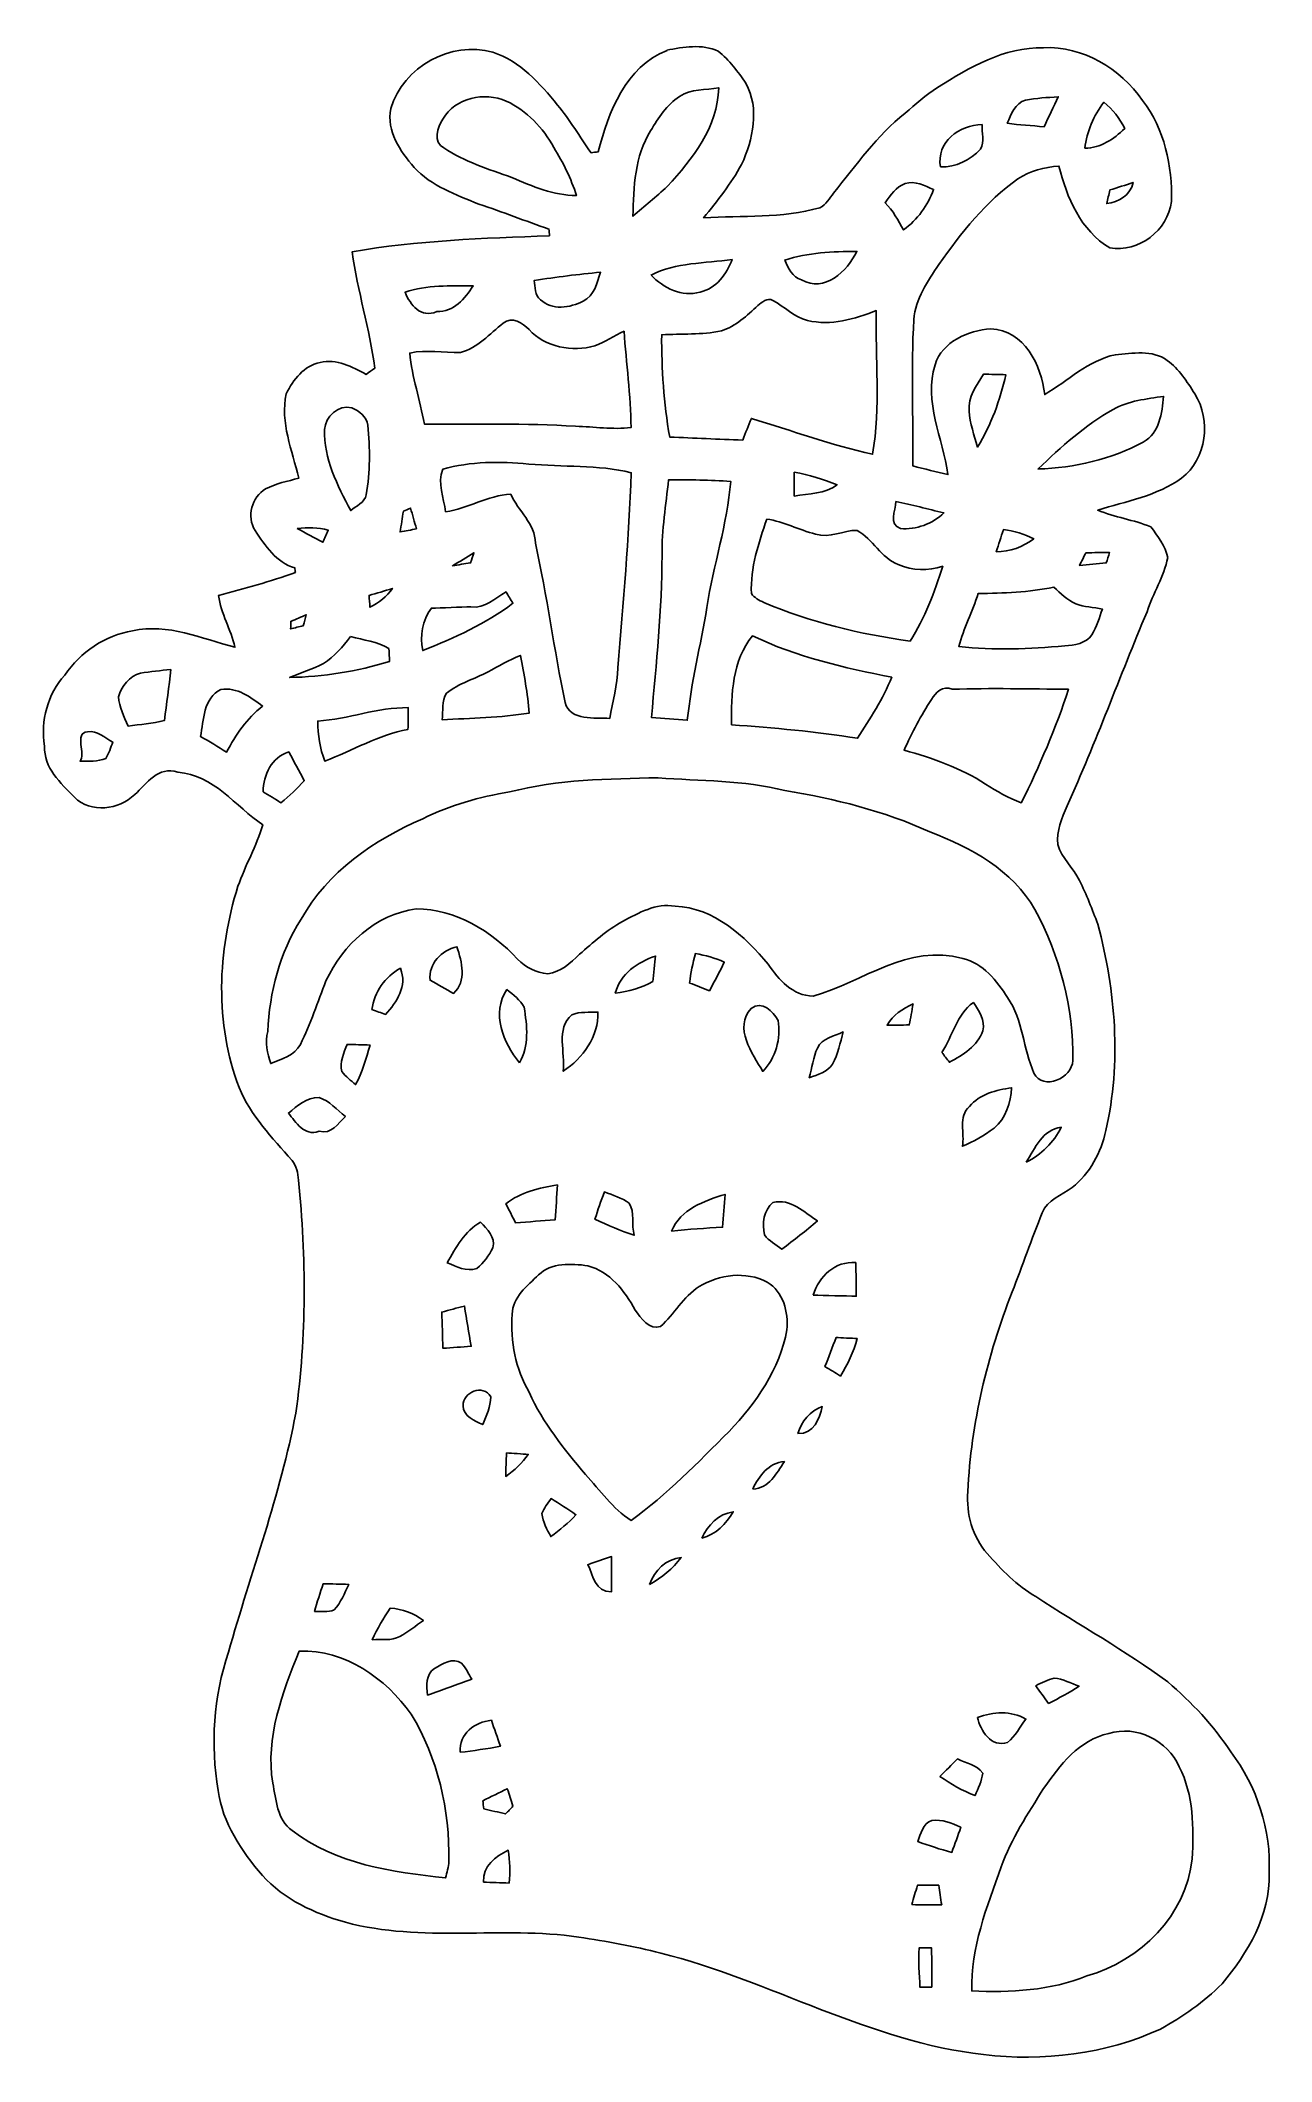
# Model space of a CAD drawing. Header units: centimetres. Extents: x -8.2 to 8.4, y -13.7 to 13.5.
import ezdxf

# ---------------------------------------------------------------- set-up
doc = ezdxf.new("R2010")
doc.units = ezdxf.units.CM
doc.header["$MEASUREMENT"] = 0
doc.layers.add('Camada 1', color=7, linetype='Continuous')

msp = doc.modelspace()

# ---------------------------------------------------------------- linework, layer by layer
at = {"layer": 'Camada 1', "color": 13}
for points, knots in [([(0.211, 13.403), (0.432, 13.446), (0.691, 13.491), (0.904, 13.39), (0.904, 13.39), (1.055, 13.271), (1.171, 13.113), (1.28, 12.957), (1.28, 12.957), (1.465, 12.616), (1.376, 12.197), (1.221, 11.863), (1.221, 11.863), (1.08, 11.604), (0.896, 11.369), (0.708, 11.143), (0.708, 11.143), (1.23, 11.175), (1.766, 11.131), (2.275, 11.279), (2.275, 11.279), (2.361, 11.317), (2.403, 11.408), (2.462, 11.476), (2.462, 11.476), (2.764, 11.852), (3.047, 12.25), (3.425, 12.556), (3.425, 12.556), (3.571, 12.67), (3.701, 12.804), (3.861, 12.899), (3.861, 12.899), (4.294, 13.173), (4.762, 13.446), (5.293, 13.437), (5.293, 13.437), (5.826, 13.462), (6.329, 13.155), (6.626, 12.725), (6.626, 12.725), (6.924, 12.342), (7.032, 11.839), (7.017, 11.361), (7.017, 11.361), (6.973, 10.974), (6.572, 10.671), (6.187, 10.738), (6.187, 10.738), (5.793, 10.97), (5.607, 11.417), (5.499, 11.841), (5.499, 11.841), (5.306, 11.824), (5.108, 11.781), (4.948, 11.667), (4.948, 11.667), (4.514, 11.364), (4.184, 10.941), (3.88, 10.514), (3.88, 10.514), (3.732, 10.286), (3.565, 10.05), (3.544, 9.771), (3.544, 9.771), (3.504, 9.113), (3.538, 8.454), (3.531, 7.797), (3.531, 7.797), (3.688, 7.756), (3.845, 7.718), (4.004, 7.681), (4.004, 7.681), (3.937, 8.173), (3.672, 8.66), (3.83, 9.162), (3.83, 9.162), (3.928, 9.478), (4.279, 9.62), (4.581, 9.647), (4.581, 9.647), (5.035, 9.63), (5.265, 9.152), (5.308, 8.759), (5.308, 8.759), (5.621, 8.945), (5.893, 9.22), (6.261, 9.296), (6.261, 9.296), (6.489, 9.314), (6.763, 9.37), (6.961, 9.219), (6.961, 9.219), (7.12, 9.105), (7.227, 8.933), (7.332, 8.771), (7.332, 8.771), (7.557, 8.413), (7.493, 7.895), (7.155, 7.632), (7.155, 7.632), (6.822, 7.392), (6.406, 7.321), (6.023, 7.2), (6.023, 7.2), (6.255, 7.106), (6.508, 7.068), (6.739, 6.976), (6.739, 6.976), (6.832, 6.853), (6.934, 6.716), (6.968, 6.561), (6.968, 6.561), (6.918, 6.303), (6.77, 6.078), (6.688, 5.83), (6.688, 5.83), (6.323, 4.96), (5.999, 4.072), (5.61, 3.212), (5.61, 3.212), (5.54, 3.048), (5.465, 2.874), (5.486, 2.691), (5.486, 2.691), (5.536, 2.505), (5.695, 2.378), (5.777, 2.208), (5.777, 2.208), (5.872, 2.017), (5.948, 1.816), (6.025, 1.617), (6.025, 1.617), (6.265, 0.714), (6.344, -0.249), (6.133, -1.165), (6.133, -1.165), (6.071, -1.461), (5.917, -1.744), (5.679, -1.933), (5.679, -1.933), (5.542, -2.042), (5.343, -2.097), (5.276, -2.275), (5.276, -2.275), (5.131, -2.627), (5.009, -2.988), (4.869, -3.342), (4.869, -3.342), (4.534, -4.202), (4.314, -5.111), (4.272, -6.035), (4.272, -6.035), (4.248, -6.334), (4.334, -6.644), (4.532, -6.871), (4.532, -6.871), (4.726, -7.089), (4.933, -7.302), (5.187, -7.45), (5.187, -7.45), (5.779, -7.835), (6.398, -8.181), (6.968, -8.6), (6.968, -8.6), (7.29, -8.877), (7.585, -9.189), (7.819, -9.544), (7.819, -9.544), (8.169, -10.011), (8.368, -10.6), (8.334, -11.185), (8.334, -11.185), (8.353, -11.748), (8.048, -12.255), (7.7, -12.673), (7.7, -12.673), (7.455, -12.916), (7.172, -13.118), (6.868, -13.282), (6.868, -13.282), (6.127, -13.625), (5.289, -13.721), (4.483, -13.627), (4.483, -13.627), (2.953, -13.454), (1.607, -12.63), (0.13, -12.258), (0.13, -12.258), (-0.234, -12.165), (-0.604, -12.1), (-0.974, -12.042), (-0.974, -12.042), (-2.018, -11.892), (-3.092, -12.119), (-4.121, -11.842), (-4.121, -11.842), (-4.536, -11.724), (-4.949, -11.537), (-5.242, -11.21), (-5.242, -11.21), (-5.525, -10.882), (-5.776, -10.503), (-5.84, -10.065), (-5.84, -10.065), (-5.942, -9.445), (-5.9, -8.799), (-5.699, -8.202), (-5.699, -8.202), (-5.396, -7.127), (-5, -6.078), (-4.791, -4.978), (-4.791, -4.978), (-4.644, -3.938), (-4.648, -2.879), (-4.755, -1.835), (-4.755, -1.835), (-4.764, -1.742), (-4.779, -1.641), (-4.842, -1.568), (-4.842, -1.568), (-5.11, -1.266), (-5.397, -0.964), (-5.556, -0.586), (-5.556, -0.586), (-5.886, 0.279), (-5.848, 1.253), (-5.571, 2.128), (-5.571, 2.128), (-5.473, 2.41), (-5.323, 2.671), (-5.234, 2.956), (-5.234, 2.956), (-5.606, 3.204), (-5.9, 3.636), (-6.382, 3.666), (-6.382, 3.666), (-6.647, 3.756), (-6.799, 3.515), (-6.963, 3.366), (-6.963, 3.366), (-7.178, 3.156), (-7.551, 3.112), (-7.777, 3.328), (-7.777, 3.328), (-7.963, 3.519), (-8.19, 3.728), (-8.18, 4.019), (-8.18, 4.019), (-8.235, 4.361), (-8.137, 4.719), (-7.908, 4.977), (-7.908, 4.977), (-7.694, 5.282), (-7.365, 5.514), (-6.993, 5.574), (-6.993, 5.574), (-6.516, 5.678), (-6.062, 5.47), (-5.611, 5.351), (-5.611, 5.351), (-5.666, 5.591), (-5.801, 5.804), (-5.832, 6.051), (-5.832, 6.051), (-5.483, 6.14), (-5.136, 6.238), (-4.796, 6.359), (-4.796, 6.359), (-4.798, 6.375), (-4.802, 6.406), (-4.804, 6.421), (-4.804, 6.421), (-5.054, 6.493), (-5.205, 6.722), (-5.34, 6.927), (-5.34, 6.927), (-5.46, 7.115), (-5.385, 7.374), (-5.199, 7.487), (-5.199, 7.487), (-5.059, 7.561), (-4.901, 7.589), (-4.75, 7.634), (-4.75, 7.634), (-4.841, 8.004), (-5.002, 8.384), (-4.921, 8.771), (-4.921, 8.771), (-4.825, 8.956), (-4.682, 9.153), (-4.463, 9.19), (-4.463, 9.19), (-4.24, 9.25), (-4.032, 9.132), (-3.842, 9.031), (-3.842, 9.031), (-3.804, 9.059), (-3.766, 9.087), (-3.727, 9.115), (-3.727, 9.115), (-3.79, 9.645), (-3.961, 10.154), (-4.031, 10.683), (-4.031, 10.683), (-3.153, 10.84), (-2.259, 10.865), (-1.37, 10.902), (-1.37, 10.902), (-1.372, 10.924), (-1.376, 10.968), (-1.378, 10.991), (-1.378, 10.991), (-1.694, 11.099), (-2.005, 11.222), (-2.322, 11.328), (-2.322, 11.328), (-2.632, 11.452), (-2.962, 11.573), (-3.197, 11.822), (-3.197, 11.822), (-3.379, 12.045), (-3.576, 12.308), (-3.508, 12.616), (-3.508, 12.616), (-3.342, 13.18), (-2.7, 13.535), (-2.133, 13.376), (-2.133, 13.376), (-1.765, 13.252), (-1.499, 12.956), (-1.262, 12.664), (-1.262, 12.664), (-1.093, 12.463), (-0.964, 12.233), (-0.809, 12.021), (-0.809, 12.021), (-0.785, 12.024), (-0.738, 12.029), (-0.714, 12.032), (-0.714, 12.032), (-0.575, 12.568), (-0.345, 13.181), (0.215, 13.4), (0.215, 13.4), (0.215, 13.4), (0.211, 13.403), (0.211, 13.403)], [0, 0, 0, 0, 0.011364, 0.011364, 0.011364, 0.011364, 0.022727, 0.022727, 0.022727, 0.022727, 0.034091, 0.034091, 0.034091, 0.034091, 0.045455, 0.045455, 0.045455, 0.045455, 0.056818, 0.056818, 0.056818, 0.056818, 0.068182, 0.068182, 0.068182, 0.068182, 0.079545, 0.079545, 0.079545, 0.079545, 0.090909, 0.090909, 0.090909, 0.090909, 0.102273, 0.102273, 0.102273, 0.102273, 0.113636, 0.113636, 0.113636, 0.113636, 0.125, 0.125, 0.125, 0.125, 0.136364, 0.136364, 0.136364, 0.136364, 0.147727, 0.147727, 0.147727, 0.147727, 0.159091, 0.159091, 0.159091, 0.159091, 0.170455, 0.170455, 0.170455, 0.170455, 0.181818, 0.181818, 0.181818, 0.181818, 0.193182, 0.193182, 0.193182, 0.193182, 0.204545, 0.204545, 0.204545, 0.204545, 0.215909, 0.215909, 0.215909, 0.215909, 0.227273, 0.227273, 0.227273, 0.227273, 0.238636, 0.238636, 0.238636, 0.238636, 0.25, 0.25, 0.25, 0.25, 0.261364, 0.261364, 0.261364, 0.261364, 0.272727, 0.272727, 0.272727, 0.272727, 0.284091, 0.284091, 0.284091, 0.284091, 0.295455, 0.295455, 0.295455, 0.295455, 0.306818, 0.306818, 0.306818, 0.306818, 0.318182, 0.318182, 0.318182, 0.318182, 0.329545, 0.329545, 0.329545, 0.329545, 0.340909, 0.340909, 0.340909, 0.340909, 0.352273, 0.352273, 0.352273, 0.352273, 0.363636, 0.363636, 0.363636, 0.363636, 0.375, 0.375, 0.375, 0.375, 0.386364, 0.386364, 0.386364, 0.386364, 0.397727, 0.397727, 0.397727, 0.397727, 0.409091, 0.409091, 0.409091, 0.409091, 0.420455, 0.420455, 0.420455, 0.420455, 0.431818, 0.431818, 0.431818, 0.431818, 0.443182, 0.443182, 0.443182, 0.443182, 0.454545, 0.454545, 0.454545, 0.454545, 0.465909, 0.465909, 0.465909, 0.465909, 0.477273, 0.477273, 0.477273, 0.477273, 0.488636, 0.488636, 0.488636, 0.488636, 0.5, 0.5, 0.5, 0.5, 0.511364, 0.511364, 0.511364, 0.511364, 0.522727, 0.522727, 0.522727, 0.522727, 0.534091, 0.534091, 0.534091, 0.534091, 0.545455, 0.545455, 0.545455, 0.545455, 0.556818, 0.556818, 0.556818, 0.556818, 0.568182, 0.568182, 0.568182, 0.568182, 0.579545, 0.579545, 0.579545, 0.579545, 0.590909, 0.590909, 0.590909, 0.590909, 0.602273, 0.602273, 0.602273, 0.602273, 0.613636, 0.613636, 0.613636, 0.613636, 0.625, 0.625, 0.625, 0.625, 0.636364, 0.636364, 0.636364, 0.636364, 0.647727, 0.647727, 0.647727, 0.647727, 0.659091, 0.659091, 0.659091, 0.659091, 0.670455, 0.670455, 0.670455, 0.670455, 0.681818, 0.681818, 0.681818, 0.681818, 0.693182, 0.693182, 0.693182, 0.693182, 0.704545, 0.704545, 0.704545, 0.704545, 0.715909, 0.715909, 0.715909, 0.715909, 0.727273, 0.727273, 0.727273, 0.727273, 0.738636, 0.738636, 0.738636, 0.738636, 0.75, 0.75, 0.75, 0.75, 0.761364, 0.761364, 0.761364, 0.761364, 0.772727, 0.772727, 0.772727, 0.772727, 0.784091, 0.784091, 0.784091, 0.784091, 0.795455, 0.795455, 0.795455, 0.795455, 0.806818, 0.806818, 0.806818, 0.806818, 0.818182, 0.818182, 0.818182, 0.818182, 0.829545, 0.829545, 0.829545, 0.829545, 0.840909, 0.840909, 0.840909, 0.840909, 0.852273, 0.852273, 0.852273, 0.852273, 0.863636, 0.863636, 0.863636, 0.863636, 0.875, 0.875, 0.875, 0.875, 0.886364, 0.886364, 0.886364, 0.886364, 0.897727, 0.897727, 0.897727, 0.897727, 0.909091, 0.909091, 0.909091, 0.909091, 0.920455, 0.920455, 0.920455, 0.920455, 0.931818, 0.931818, 0.931818, 0.931818, 0.943182, 0.943182, 0.943182, 0.943182, 0.954545, 0.954545, 0.954545, 0.954545, 0.965909, 0.965909, 0.965909, 0.965909, 0.977273, 0.977273, 0.977273, 0.977273, 1, 1, 1, 1]), ([(-2.806, 12.475), (-2.885, 12.365), (-2.941, 12.163), (-2.796, 12.085), (-2.796, 12.085), (-2.515, 11.9), (-2.192, 11.798), (-1.877, 11.688), (-1.877, 11.688), (-1.601, 11.566), (-1.313, 11.446), (-1.006, 11.442), (-1.006, 11.442), (-1.078, 11.671), (-1.185, 11.887), (-1.312, 12.09), (-1.312, 12.09), (-1.455, 12.358), (-1.677, 12.586), (-1.953, 12.717), (-1.953, 12.717), (-2.248, 12.845), (-2.64, 12.762), (-2.807, 12.475), (-2.807, 12.475), (-2.807, 12.475), (-2.806, 12.475), (-2.806, 12.475)], [0, 0, 0, 0, 0.125, 0.125, 0.125, 0.125, 0.25, 0.25, 0.25, 0.25, 0.375, 0.375, 0.375, 0.375, 0.5, 0.5, 0.5, 0.5, 0.625, 0.625, 0.625, 0.625, 0.75, 0.75, 0.75, 0.75, 1, 1, 1, 1]), ([(0.384, 12.779), (0.21, 12.668), (0.099, 12.489), (-0.006, 12.317), (-0.006, 12.317), (-0.22, 11.977), (-0.236, 11.554), (-0.244, 11.165), (-0.244, 11.165), (-0.092, 11.301), (0.071, 11.424), (0.218, 11.566), (0.218, 11.566), (0.562, 11.936), (0.9, 12.366), (0.912, 12.897), (0.912, 12.897), (0.738, 12.859), (0.537, 12.887), (0.385, 12.78), (0.385, 12.78), (0.385, 12.78), (0.384, 12.779), (0.384, 12.779)], [0, 0, 0, 0, 0.142857, 0.142857, 0.142857, 0.142857, 0.285714, 0.285714, 0.285714, 0.285714, 0.428571, 0.428571, 0.428571, 0.428571, 0.571429, 0.571429, 0.571429, 0.571429, 0.714286, 0.714286, 0.714286, 0.714286, 1, 1, 1, 1]), ([(5.049, 12.729), (4.906, 12.693), (4.855, 12.534), (4.803, 12.417), (4.803, 12.417), (4.968, 12.396), (5.133, 12.385), (5.299, 12.371), (5.299, 12.371), (5.364, 12.505), (5.428, 12.64), (5.49, 12.776), (5.49, 12.776), (5.343, 12.763), (5.194, 12.759), (5.05, 12.729), (5.05, 12.729), (5.05, 12.729), (5.049, 12.729), (5.049, 12.729)], [0, 0, 0, 0, 0.166667, 0.166667, 0.166667, 0.166667, 0.333333, 0.333333, 0.333333, 0.333333, 0.5, 0.5, 0.5, 0.5, 0.666667, 0.666667, 0.666667, 0.666667, 1, 1, 1, 1]), ([(5.848, 12.08), (6.065, 12.082), (6.238, 12.206), (6.387, 12.347), (6.387, 12.347), (6.322, 12.486), (6.225, 12.604), (6.107, 12.701), (6.107, 12.701), (5.964, 12.521), (5.881, 12.306), (5.848, 12.08), (5.848, 12.08), (5.848, 12.08), (5.848, 12.08), (5.848, 12.08)], [0, 0, 0, 0, 0.2, 0.2, 0.2, 0.2, 0.4, 0.4, 0.4, 0.4, 0.6, 0.6, 0.6, 0.6, 1, 1, 1, 1]), ([(3.901, 11.829), (4.11, 11.825), (4.303, 11.918), (4.442, 12.07), (4.442, 12.07), (4.502, 12.167), (4.455, 12.292), (4.464, 12.401), (4.464, 12.401), (4.157, 12.4), (3.845, 12.163), (3.902, 11.829), (3.902, 11.829), (3.902, 11.829), (3.901, 11.829), (3.901, 11.829)], [0, 0, 0, 0, 0.2, 0.2, 0.2, 0.2, 0.4, 0.4, 0.4, 0.4, 0.6, 0.6, 0.6, 0.6, 1, 1, 1, 1]), ([(3.428, 11.604), (3.302, 11.563), (3.228, 11.447), (3.155, 11.345), (3.155, 11.345), (3.265, 11.242), (3.331, 11.107), (3.406, 10.979), (3.406, 10.979), (3.591, 11.118), (3.733, 11.307), (3.811, 11.526), (3.811, 11.526), (3.69, 11.573), (3.563, 11.648), (3.428, 11.604), (3.428, 11.604), (3.428, 11.604), (3.428, 11.604), (3.428, 11.604)], [0, 0, 0, 0, 0.166667, 0.166667, 0.166667, 0.166667, 0.333333, 0.333333, 0.333333, 0.333333, 0.5, 0.5, 0.5, 0.5, 0.666667, 0.666667, 0.666667, 0.666667, 1, 1, 1, 1]), ([(6.187, 11.518), (6.173, 11.457), (6.159, 11.396), (6.146, 11.335), (6.146, 11.335), (6.309, 11.359), (6.465, 11.444), (6.501, 11.62), (6.501, 11.62), (6.397, 11.584), (6.292, 11.55), (6.187, 11.518), (6.187, 11.518), (6.187, 11.518), (6.187, 11.518), (6.187, 11.518)], [0, 0, 0, 0, 0.2, 0.2, 0.2, 0.2, 0.4, 0.4, 0.4, 0.4, 0.6, 0.6, 0.6, 0.6, 1, 1, 1, 1]), ([(1.802, 10.573), (1.852, 10.471), (1.902, 10.335), (2.029, 10.307), (2.029, 10.307), (2.338, 10.122), (2.646, 10.427), (2.775, 10.689), (2.775, 10.689), (2.447, 10.689), (2.116, 10.675), (1.802, 10.573), (1.802, 10.573), (1.802, 10.573), (1.802, 10.573), (1.802, 10.573)], [0, 0, 0, 0, 0.2, 0.2, 0.2, 0.2, 0.4, 0.4, 0.4, 0.4, 0.6, 0.6, 0.6, 0.6, 1, 1, 1, 1]), ([(-1.575, 10.298), (-1.561, 10.209), (-1.573, 10.097), (-1.491, 10.038), (-1.491, 10.038), (-1.34, 9.89), (-1.09, 9.928), (-0.916, 10.019), (-0.916, 10.019), (-0.765, 10.09), (-0.728, 10.266), (-0.68, 10.409), (-0.68, 10.409), (-0.98, 10.383), (-1.278, 10.342), (-1.575, 10.299), (-1.575, 10.299), (-1.575, 10.299), (-1.575, 10.298), (-1.575, 10.298)], [0, 0, 0, 0, 0.166667, 0.166667, 0.166667, 0.166667, 0.333333, 0.333333, 0.333333, 0.333333, 0.5, 0.5, 0.5, 0.5, 0.666667, 0.666667, 0.666667, 0.666667, 1, 1, 1, 1]), ([(0, 10.371), (0.166, 10.194), (0.415, 10.071), (0.661, 10.141), (0.661, 10.141), (0.878, 10.189), (1.019, 10.384), (1.093, 10.582), (1.093, 10.582), (0.728, 10.525), (0.335, 10.545), (0, 10.371), (0, 10.371), (0, 10.371), (0, 10.371), (0, 10.371)], [0, 0, 0, 0, 0.2, 0.2, 0.2, 0.2, 0.4, 0.4, 0.4, 0.4, 0.6, 0.6, 0.6, 0.6, 1, 1, 1, 1]), ([(-3.318, 10.138), (-3.243, 9.97), (-3.11, 9.783), (-2.888, 9.878), (-2.888, 9.878), (-2.663, 9.871), (-2.511, 10.055), (-2.399, 10.224), (-2.399, 10.224), (-2.707, 10.226), (-3.024, 10.241), (-3.318, 10.138), (-3.318, 10.138), (-3.318, 10.138), (-3.318, 10.138), (-3.318, 10.138)], [0, 0, 0, 0, 0.2, 0.2, 0.2, 0.2, 0.4, 0.4, 0.4, 0.4, 0.6, 0.6, 0.6, 0.6, 1, 1, 1, 1]), ([(-1.993, 9.723), (-2.177, 9.581), (-2.337, 9.386), (-2.572, 9.327), (-2.572, 9.327), (-2.8, 9.319), (-3.029, 9.371), (-3.254, 9.318), (-3.254, 9.318), (-3.223, 8.992), (-3.114, 8.683), (-3.057, 8.362), (-3.057, 8.362), (-2.377, 8.357), (-1.696, 8.377), (-1.017, 8.331), (-1.017, 8.331), (-0.768, 8.326), (-0.518, 8.284), (-0.269, 8.315), (-0.269, 8.315), (-0.276, 8.75), (-0.335, 9.181), (-0.364, 9.614), (-0.364, 9.614), (-0.498, 9.552), (-0.621, 9.47), (-0.757, 9.415), (-0.757, 9.415), (-1.063, 9.333), (-1.427, 9.396), (-1.646, 9.636), (-1.646, 9.636), (-1.731, 9.727), (-1.877, 9.818), (-1.993, 9.723), (-1.993, 9.723), (-1.993, 9.723), (-1.993, 9.723), (-1.993, 9.723)], [0, 0, 0, 0, 0.090909, 0.090909, 0.090909, 0.090909, 0.181818, 0.181818, 0.181818, 0.181818, 0.272727, 0.272727, 0.272727, 0.272727, 0.363636, 0.363636, 0.363636, 0.363636, 0.454545, 0.454545, 0.454545, 0.454545, 0.545455, 0.545455, 0.545455, 0.545455, 0.636364, 0.636364, 0.636364, 0.636364, 0.727273, 0.727273, 0.727273, 0.727273, 0.818182, 0.818182, 0.818182, 0.818182, 1, 1, 1, 1]), ([(1.441, 9.961), (1.294, 9.825), (1.143, 9.681), (0.948, 9.618), (0.948, 9.618), (0.683, 9.563), (0.411, 9.58), (0.143, 9.566), (0.143, 9.566), (0.14, 9.104), (0.172, 8.642), (0.251, 8.187), (0.251, 8.187), (0.579, 8.173), (0.908, 8.156), (1.237, 8.146), (1.237, 8.146), (1.275, 8.244), (1.314, 8.341), (1.353, 8.438), (1.353, 8.438), (1.897, 8.272), (2.432, 8.077), (2.988, 7.954), (2.988, 7.954), (3.094, 8.593), (3.026, 9.247), (3.036, 9.891), (3.036, 9.891), (2.744, 9.776), (2.425, 9.685), (2.11, 9.758), (2.11, 9.758), (1.927, 9.801), (1.802, 9.947), (1.64, 10.028), (1.64, 10.028), (1.569, 10.073), (1.496, 10), (1.441, 9.961), (1.441, 9.961), (1.441, 9.961), (1.441, 9.961), (1.441, 9.961)], [0, 0, 0, 0, 0.083333, 0.083333, 0.083333, 0.083333, 0.166667, 0.166667, 0.166667, 0.166667, 0.25, 0.25, 0.25, 0.25, 0.333333, 0.333333, 0.333333, 0.333333, 0.416667, 0.416667, 0.416667, 0.416667, 0.5, 0.5, 0.5, 0.5, 0.583333, 0.583333, 0.583333, 0.583333, 0.666667, 0.666667, 0.666667, 0.666667, 0.75, 0.75, 0.75, 0.75, 0.833333, 0.833333, 0.833333, 0.833333, 1, 1, 1, 1]), ([(4.481, 9.034), (4.389, 8.882), (4.274, 8.725), (4.288, 8.537), (4.288, 8.537), (4.302, 8.37), (4.355, 8.211), (4.404, 8.052), (4.404, 8.052), (4.586, 8.353), (4.708, 8.684), (4.784, 9.027), (4.784, 9.027), (4.683, 9.029), (4.581, 9.032), (4.481, 9.034), (4.481, 9.034), (4.481, 9.034), (4.481, 9.034), (4.481, 9.034)], [0, 0, 0, 0, 0.166667, 0.166667, 0.166667, 0.166667, 0.333333, 0.333333, 0.333333, 0.333333, 0.5, 0.5, 0.5, 0.5, 0.666667, 0.666667, 0.666667, 0.666667, 1, 1, 1, 1]), ([(6.231, 8.559), (5.855, 8.345), (5.529, 8.056), (5.22, 7.756), (5.22, 7.756), (5.711, 7.767), (6.203, 7.888), (6.638, 8.117), (6.638, 8.117), (6.855, 8.242), (6.891, 8.51), (6.912, 8.735), (6.912, 8.735), (6.682, 8.699), (6.438, 8.678), (6.231, 8.559), (6.231, 8.559), (6.231, 8.559), (6.231, 8.559), (6.231, 8.559)], [0, 0, 0, 0, 0.166667, 0.166667, 0.166667, 0.166667, 0.333333, 0.333333, 0.333333, 0.333333, 0.5, 0.5, 0.5, 0.5, 0.666667, 0.666667, 0.666667, 0.666667, 1, 1, 1, 1]), ([(-4.402, 8.289), (-4.418, 7.894), (-4.227, 7.536), (-4.051, 7.195), (-4.051, 7.195), (-3.98, 7.256), (-3.859, 7.301), (-3.841, 7.407), (-3.841, 7.407), (-3.785, 7.716), (-3.791, 8.034), (-3.82, 8.346), (-3.82, 8.346), (-3.834, 8.461), (-3.935, 8.541), (-4.037, 8.58), (-4.037, 8.58), (-4.216, 8.625), (-4.394, 8.464), (-4.402, 8.288), (-4.402, 8.288), (-4.402, 8.288), (-4.402, 8.289), (-4.402, 8.289)], [0, 0, 0, 0, 0.142857, 0.142857, 0.142857, 0.142857, 0.285714, 0.285714, 0.285714, 0.285714, 0.428571, 0.428571, 0.428571, 0.428571, 0.571429, 0.571429, 0.571429, 0.571429, 0.714286, 0.714286, 0.714286, 0.714286, 1, 1, 1, 1]), ([(-2.809, 7.753), (-2.884, 7.565), (-2.795, 7.369), (-2.772, 7.178), (-2.772, 7.178), (-2.468, 7.222), (-2.203, 7.397), (-1.893, 7.418), (-1.893, 7.418), (-1.792, 7.189), (-1.566, 7.021), (-1.558, 6.754), (-1.558, 6.754), (-1.403, 6.042), (-1.306, 5.32), (-1.16, 4.607), (-1.16, 4.607), (-1.088, 4.35), (-0.755, 4.408), (-0.558, 4.393), (-0.558, 4.393), (-0.513, 4.619), (-0.459, 4.845), (-0.447, 5.076), (-0.447, 5.076), (-0.377, 5.952), (-0.298, 6.828), (-0.267, 7.706), (-0.267, 7.706), (-0.719, 7.816), (-1.191, 7.78), (-1.65, 7.822), (-1.65, 7.822), (-2.037, 7.858), (-2.433, 7.86), (-2.81, 7.752), (-2.81, 7.752), (-2.81, 7.752), (-2.809, 7.753), (-2.809, 7.753)], [0, 0, 0, 0, 0.090909, 0.090909, 0.090909, 0.090909, 0.181818, 0.181818, 0.181818, 0.181818, 0.272727, 0.272727, 0.272727, 0.272727, 0.363636, 0.363636, 0.363636, 0.363636, 0.454545, 0.454545, 0.454545, 0.454545, 0.545455, 0.545455, 0.545455, 0.545455, 0.636364, 0.636364, 0.636364, 0.636364, 0.727273, 0.727273, 0.727273, 0.727273, 0.818182, 0.818182, 0.818182, 0.818182, 1, 1, 1, 1]), ([(1.932, 7.711), (1.931, 7.604), (1.931, 7.497), (1.932, 7.39), (1.932, 7.39), (2.129, 7.421), (2.343, 7.42), (2.509, 7.544), (2.509, 7.544), (2.322, 7.616), (2.13, 7.68), (1.932, 7.711), (1.932, 7.711), (1.932, 7.711), (1.932, 7.711), (1.932, 7.711)], [0, 0, 0, 0, 0.2, 0.2, 0.2, 0.2, 0.4, 0.4, 0.4, 0.4, 0.6, 0.6, 0.6, 0.6, 1, 1, 1, 1]), ([(0.236, 7.611), (0.2, 7.273), (0.144, 6.936), (0.148, 6.595), (0.148, 6.595), (0.148, 5.862), (0.069, 5.133), (0.006, 4.404), (0.006, 4.404), (0.167, 4.389), (0.327, 4.379), (0.489, 4.367), (0.489, 4.367), (0.541, 4.88), (0.669, 5.38), (0.753, 5.888), (0.753, 5.888), (0.841, 6.459), (1.026, 7.011), (1.075, 7.588), (1.075, 7.588), (0.796, 7.606), (0.515, 7.612), (0.236, 7.611), (0.236, 7.611), (0.236, 7.611), (0.236, 7.611), (0.236, 7.611)], [0, 0, 0, 0, 0.125, 0.125, 0.125, 0.125, 0.25, 0.25, 0.25, 0.25, 0.375, 0.375, 0.375, 0.375, 0.5, 0.5, 0.5, 0.5, 0.625, 0.625, 0.625, 0.625, 0.75, 0.75, 0.75, 0.75, 1, 1, 1, 1]), ([(-3.34, 7.186), (-3.356, 7.094), (-3.369, 6.999), (-3.384, 6.906), (-3.384, 6.906), (-3.311, 6.92), (-3.237, 6.934), (-3.164, 6.949), (-3.164, 6.949), (-3.191, 7.043), (-3.217, 7.135), (-3.244, 7.228), (-3.244, 7.228), (-3.276, 7.214), (-3.308, 7.2), (-3.34, 7.186), (-3.34, 7.186), (-3.34, 7.186), (-3.34, 7.186), (-3.34, 7.186)], [0, 0, 0, 0, 0.166667, 0.166667, 0.166667, 0.166667, 0.333333, 0.333333, 0.333333, 0.333333, 0.5, 0.5, 0.5, 0.5, 0.666667, 0.666667, 0.666667, 0.666667, 1, 1, 1, 1]), ([(3.301, 7.315), (3.294, 7.19), (3.204, 7.009), (3.362, 6.952), (3.362, 6.952), (3.575, 6.933), (3.795, 7.016), (3.949, 7.163), (3.949, 7.163), (3.733, 7.215), (3.519, 7.274), (3.301, 7.315), (3.301, 7.315), (3.301, 7.315), (3.301, 7.315), (3.301, 7.315)], [0, 0, 0, 0, 0.2, 0.2, 0.2, 0.2, 0.4, 0.4, 0.4, 0.4, 0.6, 0.6, 0.6, 0.6, 1, 1, 1, 1]), ([(-4.771, 6.954), (-4.658, 6.889), (-4.541, 6.829), (-4.426, 6.767), (-4.426, 6.767), (-4.401, 6.821), (-4.377, 6.875), (-4.354, 6.93), (-4.354, 6.93), (-4.49, 6.967), (-4.631, 6.967), (-4.771, 6.954), (-4.771, 6.954), (-4.771, 6.954), (-4.771, 6.954), (-4.771, 6.954)], [0, 0, 0, 0, 0.2, 0.2, 0.2, 0.2, 0.4, 0.4, 0.4, 0.4, 0.6, 0.6, 0.6, 0.6, 1, 1, 1, 1]), ([(1.56, 7.081), (1.45, 6.757), (1.339, 6.423), (1.353, 6.076), (1.353, 6.076), (1.394, 6.019), (1.458, 5.987), (1.519, 5.956), (1.519, 5.956), (2.15, 5.692), (2.816, 5.527), (3.493, 5.435), (3.493, 5.435), (3.692, 5.745), (3.823, 6.093), (3.933, 6.443), (3.933, 6.443), (3.738, 6.381), (3.523, 6.383), (3.334, 6.467), (3.334, 6.467), (3.101, 6.556), (2.99, 6.809), (2.779, 6.928), (2.779, 6.928), (2.589, 6.931), (2.41, 6.815), (2.217, 6.877), (2.217, 6.877), (1.995, 6.935), (1.79, 7.047), (1.56, 7.08), (1.56, 7.08), (1.56, 7.08), (1.56, 7.081), (1.56, 7.081)], [0, 0, 0, 0, 0.1, 0.1, 0.1, 0.1, 0.2, 0.2, 0.2, 0.2, 0.3, 0.3, 0.3, 0.3, 0.4, 0.4, 0.4, 0.4, 0.5, 0.5, 0.5, 0.5, 0.6, 0.6, 0.6, 0.6, 0.7, 0.7, 0.7, 0.7, 0.8, 0.8, 0.8, 0.8, 1, 1, 1, 1]), ([(4.752, 6.937), (4.72, 6.838), (4.686, 6.739), (4.655, 6.64), (4.655, 6.64), (4.837, 6.64), (5.016, 6.703), (5.161, 6.814), (5.161, 6.814), (5.035, 6.883), (4.894, 6.919), (4.752, 6.938), (4.752, 6.938), (4.752, 6.938), (4.752, 6.937), (4.752, 6.937)], [0, 0, 0, 0, 0.2, 0.2, 0.2, 0.2, 0.4, 0.4, 0.4, 0.4, 0.6, 0.6, 0.6, 0.6, 1, 1, 1, 1]), ([(-2.679, 6.45), (-2.598, 6.463), (-2.516, 6.477), (-2.435, 6.49), (-2.435, 6.49), (-2.42, 6.536), (-2.405, 6.581), (-2.39, 6.627), (-2.39, 6.627), (-2.485, 6.565), (-2.581, 6.506), (-2.679, 6.45), (-2.679, 6.45), (-2.679, 6.45), (-2.679, 6.45), (-2.679, 6.45)], [0, 0, 0, 0, 0.2, 0.2, 0.2, 0.2, 0.4, 0.4, 0.4, 0.4, 0.6, 0.6, 0.6, 0.6, 1, 1, 1, 1]), ([(5.865, 6.627), (5.835, 6.569), (5.806, 6.512), (5.778, 6.453), (5.778, 6.453), (5.898, 6.465), (6.018, 6.477), (6.139, 6.488), (6.139, 6.488), (6.153, 6.535), (6.169, 6.581), (6.184, 6.628), (6.184, 6.628), (6.079, 6.627), (5.969, 6.628), (5.865, 6.626), (5.865, 6.626), (5.865, 6.626), (5.865, 6.627), (5.865, 6.627)], [0, 0, 0, 0, 0.166667, 0.166667, 0.166667, 0.166667, 0.333333, 0.333333, 0.333333, 0.333333, 0.5, 0.5, 0.5, 0.5, 0.666667, 0.666667, 0.666667, 0.666667, 1, 1, 1, 1]), ([(-3.803, 6.051), (-3.799, 5.998), (-3.795, 5.944), (-3.791, 5.891), (-3.791, 5.891), (-3.672, 5.952), (-3.563, 6.032), (-3.489, 6.145), (-3.489, 6.145), (-3.593, 6.112), (-3.698, 6.079), (-3.803, 6.051), (-3.803, 6.051), (-3.803, 6.051), (-3.803, 6.051), (-3.803, 6.051)], [0, 0, 0, 0, 0.2, 0.2, 0.2, 0.2, 0.4, 0.4, 0.4, 0.4, 0.6, 0.6, 0.6, 0.6, 1, 1, 1, 1]), ([(-2.43, 5.897), (-2.563, 5.892), (-2.83, 5.883), (-2.963, 5.879), (-2.963, 5.879), (-3.085, 5.714), (-3.119, 5.509), (-3.08, 5.306), (-3.08, 5.306), (-2.656, 5.48), (-2.229, 5.665), (-1.863, 5.946), (-1.863, 5.946), (-1.894, 5.997), (-1.926, 6.048), (-1.956, 6.099), (-1.956, 6.099), (-2.105, 6.013), (-2.238, 5.87), (-2.429, 5.896), (-2.429, 5.896), (-2.429, 5.896), (-2.43, 5.897), (-2.43, 5.897)], [0, 0, 0, 0, 0.142857, 0.142857, 0.142857, 0.142857, 0.285714, 0.285714, 0.285714, 0.285714, 0.428571, 0.428571, 0.428571, 0.428571, 0.571429, 0.571429, 0.571429, 0.571429, 0.714286, 0.714286, 0.714286, 0.714286, 1, 1, 1, 1]), ([(4.411, 6.076), (4.339, 5.832), (4.213, 5.609), (4.15, 5.362), (4.15, 5.362), (4.625, 5.309), (5.104, 5.327), (5.579, 5.37), (5.579, 5.37), (5.706, 5.38), (5.868, 5.401), (5.942, 5.521), (5.942, 5.521), (6.009, 5.627), (6.047, 5.749), (6.087, 5.867), (6.087, 5.867), (5.967, 5.889), (5.841, 5.897), (5.726, 5.937), (5.726, 5.937), (5.613, 5.99), (5.523, 6.079), (5.432, 6.162), (5.432, 6.162), (5.096, 6.092), (4.752, 6.08), (4.41, 6.076), (4.41, 6.076), (4.41, 6.076), (4.411, 6.076), (4.411, 6.076)], [0, 0, 0, 0, 0.111111, 0.111111, 0.111111, 0.111111, 0.222222, 0.222222, 0.222222, 0.222222, 0.333333, 0.333333, 0.333333, 0.333333, 0.444444, 0.444444, 0.444444, 0.444444, 0.555556, 0.555556, 0.555556, 0.555556, 0.666667, 0.666667, 0.666667, 0.666667, 0.777778, 0.777778, 0.777778, 0.777778, 1, 1, 1, 1]), ([(-4.857, 5.702), (-4.858, 5.676), (-4.86, 5.624), (-4.861, 5.598), (-4.861, 5.598), (-4.804, 5.613), (-4.747, 5.628), (-4.69, 5.642), (-4.69, 5.642), (-4.677, 5.691), (-4.664, 5.74), (-4.65, 5.789), (-4.65, 5.789), (-4.719, 5.76), (-4.787, 5.73), (-4.856, 5.701), (-4.856, 5.701), (-4.856, 5.701), (-4.857, 5.702), (-4.857, 5.702)], [0, 0, 0, 0, 0.166667, 0.166667, 0.166667, 0.166667, 0.333333, 0.333333, 0.333333, 0.333333, 0.5, 0.5, 0.5, 0.5, 0.666667, 0.666667, 0.666667, 0.666667, 1, 1, 1, 1]), ([(-4.053, 5.495), (-4.157, 5.359), (-4.272, 5.227), (-4.417, 5.133), (-4.417, 5.133), (-4.565, 5.057), (-4.724, 5.009), (-4.876, 4.944), (-4.876, 4.944), (-4.421, 4.951), (-3.962, 5.026), (-3.527, 5.161), (-3.527, 5.161), (-3.529, 5.204), (-3.533, 5.291), (-3.535, 5.334), (-3.535, 5.334), (-3.692, 5.427), (-3.878, 5.451), (-4.052, 5.495), (-4.052, 5.495), (-4.052, 5.495), (-4.053, 5.495), (-4.053, 5.495)], [0, 0, 0, 0, 0.142857, 0.142857, 0.142857, 0.142857, 0.285714, 0.285714, 0.285714, 0.285714, 0.428571, 0.428571, 0.428571, 0.428571, 0.571429, 0.571429, 0.571429, 0.571429, 0.714286, 0.714286, 0.714286, 0.714286, 1, 1, 1, 1]), ([(1.084, 4.306), (1.653, 4.265), (2.222, 4.215), (2.785, 4.124), (2.785, 4.124), (2.953, 4.39), (3.128, 4.655), (3.246, 4.947), (3.246, 4.947), (2.606, 5.075), (1.959, 5.219), (1.369, 5.507), (1.369, 5.507), (1.093, 5.175), (1.081, 4.717), (1.084, 4.306), (1.084, 4.306), (1.084, 4.306), (1.084, 4.306), (1.084, 4.306)], [0, 0, 0, 0, 0.166667, 0.166667, 0.166667, 0.166667, 0.333333, 0.333333, 0.333333, 0.333333, 0.5, 0.5, 0.5, 0.5, 0.666667, 0.666667, 0.666667, 0.666667, 1, 1, 1, 1]), ([(-2.199, 5.021), (-2.383, 4.921), (-2.594, 4.868), (-2.757, 4.731), (-2.757, 4.731), (-2.828, 4.628), (-2.801, 4.491), (-2.819, 4.375), (-2.819, 4.375), (-2.426, 4.392), (-2.032, 4.403), (-1.642, 4.465), (-1.642, 4.465), (-1.666, 4.726), (-1.709, 4.985), (-1.763, 5.241), (-1.763, 5.241), (-1.914, 5.179), (-2.056, 5.098), (-2.199, 5.02), (-2.199, 5.02), (-2.199, 5.02), (-2.199, 5.021), (-2.199, 5.021)], [0, 0, 0, 0, 0.142857, 0.142857, 0.142857, 0.142857, 0.285714, 0.285714, 0.285714, 0.285714, 0.428571, 0.428571, 0.428571, 0.428571, 0.571429, 0.571429, 0.571429, 0.571429, 0.714286, 0.714286, 0.714286, 0.714286, 1, 1, 1, 1]), ([(-6.885, 5.002), (-7.031, 4.961), (-7.143, 4.827), (-7.184, 4.684), (-7.184, 4.684), (-7.168, 4.544), (-7.112, 4.415), (-7.053, 4.289), (-7.053, 4.289), (-6.889, 4.308), (-6.724, 4.326), (-6.563, 4.362), (-6.563, 4.362), (-6.535, 4.592), (-6.498, 4.821), (-6.477, 5.051), (-6.477, 5.051), (-6.614, 5.038), (-6.75, 5.022), (-6.886, 5.002), (-6.886, 5.002), (-6.886, 5.002), (-6.885, 5.002), (-6.885, 5.002)], [0, 0, 0, 0, 0.142857, 0.142857, 0.142857, 0.142857, 0.285714, 0.285714, 0.285714, 0.285714, 0.428571, 0.428571, 0.428571, 0.428571, 0.571429, 0.571429, 0.571429, 0.571429, 0.714286, 0.714286, 0.714286, 0.714286, 1, 1, 1, 1]), ([(-5.801, 4.78), (-6.035, 4.671), (-6.038, 4.364), (-6.074, 4.147), (-6.074, 4.147), (-5.954, 4.084), (-5.84, 4.009), (-5.726, 3.935), (-5.726, 3.935), (-5.6, 4.17), (-5.451, 4.394), (-5.238, 4.558), (-5.238, 4.558), (-5.402, 4.677), (-5.583, 4.82), (-5.801, 4.78), (-5.801, 4.78), (-5.801, 4.78), (-5.801, 4.78), (-5.801, 4.78)], [0, 0, 0, 0, 0.166667, 0.166667, 0.166667, 0.166667, 0.333333, 0.333333, 0.333333, 0.333333, 0.5, 0.5, 0.5, 0.5, 0.666667, 0.666667, 0.666667, 0.666667, 1, 1, 1, 1]), ([(3.781, 4.649), (3.642, 4.43), (3.514, 4.202), (3.413, 3.962), (3.413, 3.962), (3.796, 3.858), (4.176, 3.723), (4.512, 3.507), (4.512, 3.507), (4.664, 3.408), (4.822, 3.317), (4.993, 3.254), (4.993, 3.254), (5.239, 3.75), (5.459, 4.26), (5.629, 4.786), (5.629, 4.786), (5.107, 4.788), (4.584, 4.802), (4.062, 4.786), (4.062, 4.786), (3.93, 4.837), (3.838, 4.742), (3.781, 4.648), (3.781, 4.648), (3.781, 4.648), (3.781, 4.649), (3.781, 4.649)], [0, 0, 0, 0, 0.125, 0.125, 0.125, 0.125, 0.25, 0.25, 0.25, 0.25, 0.375, 0.375, 0.375, 0.375, 0.5, 0.5, 0.5, 0.5, 0.625, 0.625, 0.625, 0.625, 0.75, 0.75, 0.75, 0.75, 1, 1, 1, 1]), ([(-4.496, 4.354), (-4.491, 4.172), (-4.469, 3.988), (-4.4, 3.817), (-4.4, 3.817), (-4.024, 3.954), (-3.679, 4.173), (-3.278, 4.244), (-3.278, 4.244), (-3.277, 4.342), (-3.275, 4.44), (-3.274, 4.538), (-3.274, 4.538), (-3.688, 4.542), (-4.084, 4.383), (-4.496, 4.355), (-4.496, 4.355), (-4.496, 4.355), (-4.496, 4.354), (-4.496, 4.354)], [0, 0, 0, 0, 0.166667, 0.166667, 0.166667, 0.166667, 0.333333, 0.333333, 0.333333, 0.333333, 0.5, 0.5, 0.5, 0.5, 0.666667, 0.666667, 0.666667, 0.666667, 1, 1, 1, 1]), ([(-7.6, 4.213), (-7.783, 4.196), (-7.62, 3.908), (-7.701, 3.815), (-7.701, 3.815), (-7.585, 3.815), (-7.463, 3.808), (-7.352, 3.853), (-7.352, 3.853), (-7.314, 3.924), (-7.284, 3.997), (-7.26, 4.073), (-7.26, 4.073), (-7.368, 4.125), (-7.471, 4.236), (-7.599, 4.212), (-7.599, 4.212), (-7.599, 4.212), (-7.6, 4.213), (-7.6, 4.213)], [0, 0, 0, 0, 0.166667, 0.166667, 0.166667, 0.166667, 0.333333, 0.333333, 0.333333, 0.333333, 0.5, 0.5, 0.5, 0.5, 0.666667, 0.666667, 0.666667, 0.666667, 1, 1, 1, 1]), ([(-5.233, 3.403), (-5.151, 3.355), (-5.071, 3.305), (-4.991, 3.254), (-4.991, 3.254), (-4.879, 3.345), (-4.775, 3.446), (-4.676, 3.552), (-4.676, 3.552), (-4.747, 3.681), (-4.814, 3.812), (-4.886, 3.94), (-4.886, 3.94), (-5.121, 3.868), (-5.226, 3.63), (-5.233, 3.403), (-5.233, 3.403), (-5.233, 3.403), (-5.233, 3.403), (-5.233, 3.403)], [0, 0, 0, 0, 0.166667, 0.166667, 0.166667, 0.166667, 0.333333, 0.333333, 0.333333, 0.333333, 0.5, 0.5, 0.5, 0.5, 0.666667, 0.666667, 0.666667, 0.666667, 1, 1, 1, 1]), ([(-1.907, 3.4), (-2.313, 3.336), (-2.709, 3.22), (-3.079, 3.04), (-3.079, 3.04), (-3.735, 2.752), (-4.367, 2.326), (-4.718, 1.683), (-4.718, 1.683), (-5.009, 1.234), (-5.145, 0.701), (-5.17, 0.169), (-5.17, 0.169), (-5.204, 0.023), (-5.177, -0.124), (-5.129, -0.262), (-5.129, -0.262), (-4.986, -0.202), (-4.804, -0.158), (-4.729, -0.004), (-4.729, -0.004), (-4.592, 0.272), (-4.496, 0.566), (-4.384, 0.853), (-4.384, 0.853), (-4.155, 1.338), (-3.717, 1.753), (-3.166, 1.823), (-3.166, 1.823), (-2.638, 1.821), (-2.152, 1.525), (-1.8, 1.147), (-1.8, 1.147), (-1.693, 1.035), (-1.548, 0.965), (-1.394, 0.946), (-1.394, 0.946), (-1.221, 0.972), (-1.085, 1.091), (-0.966, 1.211), (-0.966, 1.211), (-0.781, 1.369), (-0.6, 1.537), (-0.384, 1.652), (-0.384, 1.652), (-0.168, 1.771), (0.066, 1.904), (0.323, 1.86), (0.323, 1.86), (0.849, 1.839), (1.261, 1.457), (1.581, 1.076), (1.581, 1.076), (1.722, 0.868), (1.91, 0.651), (2.186, 0.648), (2.186, 0.648), (2.855, 0.835), (3.467, 1.364), (4.203, 1.153), (4.203, 1.153), (4.478, 1.091), (4.662, 0.853), (4.808, 0.629), (4.808, 0.629), (5.017, 0.325), (5.018, -0.064), (5.163, -0.393), (5.163, -0.393), (5.286, -0.634), (5.68, -0.46), (5.687, -0.222), (5.687, -0.222), (5.698, 0.486), (5.515, 1.194), (5.176, 1.815), (5.176, 1.815), (4.875, 2.346), (4.312, 2.651), (3.761, 2.863), (3.761, 2.863), (3.14, 3.143), (2.476, 3.31), (1.806, 3.42), (1.806, 3.42), (1.246, 3.561), (0.665, 3.545), (0.094, 3.592), (0.094, 3.592), (-0.576, 3.575), (-1.256, 3.572), (-1.908, 3.4), (-1.908, 3.4), (-1.908, 3.4), (-1.907, 3.4), (-1.907, 3.4)], [0, 0, 0, 0, 0.04, 0.04, 0.04, 0.04, 0.08, 0.08, 0.08, 0.08, 0.12, 0.12, 0.12, 0.12, 0.16, 0.16, 0.16, 0.16, 0.2, 0.2, 0.2, 0.2, 0.24, 0.24, 0.24, 0.24, 0.28, 0.28, 0.28, 0.28, 0.32, 0.32, 0.32, 0.32, 0.36, 0.36, 0.36, 0.36, 0.4, 0.4, 0.4, 0.4, 0.44, 0.44, 0.44, 0.44, 0.48, 0.48, 0.48, 0.48, 0.52, 0.52, 0.52, 0.52, 0.56, 0.56, 0.56, 0.56, 0.6, 0.6, 0.6, 0.6, 0.64, 0.64, 0.64, 0.64, 0.68, 0.68, 0.68, 0.68, 0.72, 0.72, 0.72, 0.72, 0.76, 0.76, 0.76, 0.76, 0.8, 0.8, 0.8, 0.8, 0.84, 0.84, 0.84, 0.84, 0.88, 0.88, 0.88, 0.88, 0.92, 0.92, 0.92, 0.92, 1, 1, 1, 1]), ([(-2.98, 0.861), (-2.873, 0.804), (-2.769, 0.744), (-2.664, 0.684), (-2.664, 0.684), (-2.482, 0.85), (-2.553, 1.105), (-2.618, 1.313), (-2.618, 1.313), (-2.826, 1.257), (-3.003, 1.093), (-2.98, 0.86), (-2.98, 0.86), (-2.98, 0.86), (-2.98, 0.861), (-2.98, 0.861)], [0, 0, 0, 0, 0.2, 0.2, 0.2, 0.2, 0.4, 0.4, 0.4, 0.4, 0.6, 0.6, 0.6, 0.6, 1, 1, 1, 1]), ([(-0.482, 0.685), (-0.307, 0.712), (-0.129, 0.754), (0.025, 0.846), (0.025, 0.846), (0.034, 0.931), (0.051, 1.102), (0.06, 1.187), (0.06, 1.187), (-0.182, 1.103), (-0.417, 0.95), (-0.482, 0.686), (-0.482, 0.686), (-0.482, 0.686), (-0.482, 0.685), (-0.482, 0.685)], [0, 0, 0, 0, 0.2, 0.2, 0.2, 0.2, 0.4, 0.4, 0.4, 0.4, 0.6, 0.6, 0.6, 0.6, 1, 1, 1, 1]), ([(0.598, 1.221), (0.562, 1.09), (0.537, 0.958), (0.519, 0.824), (0.519, 0.824), (0.609, 0.792), (0.698, 0.756), (0.787, 0.72), (0.787, 0.72), (0.856, 0.847), (0.924, 0.975), (0.987, 1.106), (0.987, 1.106), (0.863, 1.161), (0.73, 1.196), (0.597, 1.221), (0.597, 1.221), (0.597, 1.221), (0.598, 1.221), (0.598, 1.221)], [0, 0, 0, 0, 0.166667, 0.166667, 0.166667, 0.166667, 0.333333, 0.333333, 0.333333, 0.333333, 0.5, 0.5, 0.5, 0.5, 0.666667, 0.666667, 0.666667, 0.666667, 1, 1, 1, 1]), ([(-3.764, 0.465), (-3.703, 0.444), (-3.642, 0.422), (-3.581, 0.4), (-3.581, 0.4), (-3.43, 0.57), (-3.283, 0.777), (-3.38, 1.022), (-3.38, 1.022), (-3.587, 0.908), (-3.735, 0.703), (-3.764, 0.465), (-3.764, 0.465), (-3.764, 0.465), (-3.764, 0.465), (-3.764, 0.465)], [0, 0, 0, 0, 0.2, 0.2, 0.2, 0.2, 0.4, 0.4, 0.4, 0.4, 0.6, 0.6, 0.6, 0.6, 1, 1, 1, 1]), ([(-1.776, -0.251), (-1.639, -0.028), (-1.673, 0.25), (-1.711, 0.497), (-1.711, 0.497), (-1.765, 0.596), (-1.86, 0.664), (-1.944, 0.735), (-1.944, 0.735), (-2.159, 0.419), (-1.993, 0.017), (-1.776, -0.251), (-1.776, -0.251), (-1.776, -0.251), (-1.776, -0.251), (-1.776, -0.251)], [0, 0, 0, 0, 0.2, 0.2, 0.2, 0.2, 0.4, 0.4, 0.4, 0.4, 0.6, 0.6, 0.6, 0.6, 1, 1, 1, 1]), ([(1.351, 0.482), (1.111, 0.223), (1.364, -0.126), (1.507, -0.369), (1.507, -0.369), (1.678, -0.19), (1.757, 0.077), (1.712, 0.32), (1.712, 0.32), (1.644, 0.439), (1.496, 0.594), (1.351, 0.482), (1.351, 0.482), (1.351, 0.482), (1.351, 0.482), (1.351, 0.482)], [0, 0, 0, 0, 0.2, 0.2, 0.2, 0.2, 0.4, 0.4, 0.4, 0.4, 0.6, 0.6, 0.6, 0.6, 1, 1, 1, 1]), ([(3.921, -0.111), (3.955, -0.155), (3.989, -0.199), (4.023, -0.244), (4.023, -0.244), (4.205, -0.148), (4.402, -0.025), (4.475, 0.179), (4.475, 0.179), (4.51, 0.322), (4.423, 0.451), (4.346, 0.561), (4.346, 0.561), (4.118, 0.399), (4.069, 0.111), (3.922, -0.111), (3.922, -0.111), (3.922, -0.111), (3.921, -0.111), (3.921, -0.111)], [0, 0, 0, 0, 0.166667, 0.166667, 0.166667, 0.166667, 0.333333, 0.333333, 0.333333, 0.333333, 0.5, 0.5, 0.5, 0.5, 0.666667, 0.666667, 0.666667, 0.666667, 1, 1, 1, 1]), ([(-1.068, 0.395), (-1.291, 0.209), (-1.152, -0.12), (-1.184, -0.365), (-1.184, -0.365), (-0.92, -0.191), (-0.707, 0.104), (-0.716, 0.431), (-0.716, 0.431), (-0.833, 0.423), (-0.959, 0.444), (-1.068, 0.394), (-1.068, 0.394), (-1.068, 0.394), (-1.068, 0.395), (-1.068, 0.395)], [0, 0, 0, 0, 0.2, 0.2, 0.2, 0.2, 0.4, 0.4, 0.4, 0.4, 0.6, 0.6, 0.6, 0.6, 1, 1, 1, 1]), ([(3.183, 0.254), (3.282, 0.256), (3.381, 0.257), (3.481, 0.258), (3.481, 0.258), (3.5, 0.353), (3.518, 0.447), (3.533, 0.542), (3.533, 0.542), (3.394, 0.477), (3.258, 0.393), (3.182, 0.254), (3.182, 0.254), (3.182, 0.254), (3.183, 0.254), (3.183, 0.254)], [0, 0, 0, 0, 0.2, 0.2, 0.2, 0.2, 0.4, 0.4, 0.4, 0.4, 0.6, 0.6, 0.6, 0.6, 1, 1, 1, 1]), ([(2.243, -0.053), (2.189, -0.181), (2.168, -0.32), (2.134, -0.454), (2.134, -0.454), (2.246, -0.41), (2.378, -0.378), (2.447, -0.269), (2.447, -0.269), (2.523, -0.135), (2.551, 0.019), (2.59, 0.165), (2.59, 0.165), (2.474, 0.107), (2.303, 0.081), (2.243, -0.053), (2.243, -0.053), (2.243, -0.053), (2.243, -0.053), (2.243, -0.053)], [0, 0, 0, 0, 0.166667, 0.166667, 0.166667, 0.166667, 0.333333, 0.333333, 0.333333, 0.333333, 0.5, 0.5, 0.5, 0.5, 0.666667, 0.666667, 0.666667, 0.666667, 1, 1, 1, 1]), ([(-4.099, -0.004), (-4.143, -0.121), (-4.203, -0.24), (-4.17, -0.371), (-4.17, -0.371), (-4.117, -0.438), (-4.049, -0.492), (-3.984, -0.546), (-3.984, -0.546), (-3.894, -0.378), (-3.839, -0.196), (-3.79, -0.013), (-3.79, -0.013), (-3.893, -0.009), (-3.996, -0.007), (-4.099, -0.004), (-4.099, -0.004), (-4.099, -0.004), (-4.099, -0.004), (-4.099, -0.004)], [0, 0, 0, 0, 0.166667, 0.166667, 0.166667, 0.166667, 0.333333, 0.333333, 0.333333, 0.333333, 0.5, 0.5, 0.5, 0.5, 0.666667, 0.666667, 0.666667, 0.666667, 1, 1, 1, 1]), ([(-4.891, -0.93), (-4.786, -1.054), (-4.682, -1.247), (-4.478, -1.176), (-4.478, -1.176), (-4.309, -1.22), (-4.222, -1.073), (-4.122, -0.977), (-4.122, -0.977), (-4.234, -0.884), (-4.338, -0.768), (-4.478, -0.719), (-4.478, -0.719), (-4.648, -0.713), (-4.767, -0.837), (-4.891, -0.93), (-4.891, -0.93), (-4.891, -0.93), (-4.891, -0.93), (-4.891, -0.93)], [0, 0, 0, 0, 0.166667, 0.166667, 0.166667, 0.166667, 0.333333, 0.333333, 0.333333, 0.333333, 0.5, 0.5, 0.5, 0.5, 0.666667, 0.666667, 0.666667, 0.666667, 1, 1, 1, 1]), ([(4.294, -0.843), (4.136, -0.972), (4.234, -1.207), (4.198, -1.378), (4.198, -1.378), (4.348, -1.312), (4.494, -1.233), (4.625, -1.134), (4.625, -1.134), (4.786, -1.003), (4.849, -0.789), (4.862, -0.589), (4.862, -0.589), (4.654, -0.621), (4.432, -0.671), (4.293, -0.843), (4.293, -0.843), (4.293, -0.843), (4.294, -0.843), (4.294, -0.843)], [0, 0, 0, 0, 0.166667, 0.166667, 0.166667, 0.166667, 0.333333, 0.333333, 0.333333, 0.333333, 0.5, 0.5, 0.5, 0.5, 0.666667, 0.666667, 0.666667, 0.666667, 1, 1, 1, 1]), ([(5.058, -1.591), (5.263, -1.494), (5.429, -1.323), (5.532, -1.122), (5.532, -1.122), (5.277, -1.151), (5.181, -1.405), (5.058, -1.591), (5.058, -1.591), (5.058, -1.591), (5.058, -1.591), (5.058, -1.591)], [0, 0, 0, 0, 0.25, 0.25, 0.25, 0.25, 0.5, 0.5, 0.5, 0.5, 1, 1, 1, 1]), ([(-1.959, -2.153), (-1.916, -2.239), (-1.871, -2.325), (-1.827, -2.411), (-1.827, -2.411), (-1.649, -2.397), (-1.471, -2.381), (-1.293, -2.368), (-1.293, -2.368), (-1.281, -2.212), (-1.273, -2.055), (-1.263, -1.899), (-1.263, -1.899), (-1.509, -1.938), (-1.759, -1.998), (-1.959, -2.153), (-1.959, -2.153), (-1.959, -2.153), (-1.959, -2.153), (-1.959, -2.153)], [0, 0, 0, 0, 0.166667, 0.166667, 0.166667, 0.166667, 0.333333, 0.333333, 0.333333, 0.333333, 0.5, 0.5, 0.5, 0.5, 0.666667, 0.666667, 0.666667, 0.666667, 1, 1, 1, 1]), ([(-0.629, -1.994), (-0.676, -2.116), (-0.719, -2.238), (-0.757, -2.363), (-0.757, -2.363), (-0.582, -2.439), (-0.41, -2.523), (-0.226, -2.577), (-0.226, -2.577), (-0.273, -2.442), (-0.213, -2.268), (-0.296, -2.145), (-0.296, -2.145), (-0.393, -2.07), (-0.518, -2.039), (-0.629, -1.993), (-0.629, -1.993), (-0.629, -1.993), (-0.629, -1.994), (-0.629, -1.994)], [0, 0, 0, 0, 0.166667, 0.166667, 0.166667, 0.166667, 0.333333, 0.333333, 0.333333, 0.333333, 0.5, 0.5, 0.5, 0.5, 0.666667, 0.666667, 0.666667, 0.666667, 1, 1, 1, 1]), ([(0.277, -2.521), (0.506, -2.498), (0.735, -2.481), (0.965, -2.469), (0.965, -2.469), (0.978, -2.322), (0.988, -2.173), (0.999, -2.027), (0.999, -2.027), (0.718, -2.115), (0.398, -2.222), (0.277, -2.522), (0.277, -2.522), (0.277, -2.522), (0.277, -2.521), (0.277, -2.521)], [0, 0, 0, 0, 0.2, 0.2, 0.2, 0.2, 0.4, 0.4, 0.4, 0.4, 0.6, 0.6, 0.6, 0.6, 1, 1, 1, 1]), ([(1.643, -2.136), (1.518, -2.24), (1.497, -2.42), (1.53, -2.572), (1.53, -2.572), (1.59, -2.655), (1.683, -2.705), (1.764, -2.766), (1.764, -2.766), (1.926, -2.641), (2.09, -2.519), (2.244, -2.384), (2.244, -2.384), (2.06, -2.27), (1.883, -2.075), (1.643, -2.137), (1.643, -2.137), (1.643, -2.137), (1.643, -2.136), (1.643, -2.136)], [0, 0, 0, 0, 0.166667, 0.166667, 0.166667, 0.166667, 0.333333, 0.333333, 0.333333, 0.333333, 0.5, 0.5, 0.5, 0.5, 0.666667, 0.666667, 0.666667, 0.666667, 1, 1, 1, 1]), ([(-2.748, -2.949), (-2.622, -3.002), (-2.492, -3.072), (-2.349, -3.025), (-2.349, -3.025), (-2.258, -2.95), (-2.182, -2.854), (-2.136, -2.746), (-2.136, -2.746), (-2.092, -2.599), (-2.212, -2.495), (-2.299, -2.402), (-2.299, -2.402), (-2.511, -2.518), (-2.636, -2.744), (-2.748, -2.95), (-2.748, -2.95), (-2.748, -2.95), (-2.748, -2.949), (-2.748, -2.949)], [0, 0, 0, 0, 0.166667, 0.166667, 0.166667, 0.166667, 0.333333, 0.333333, 0.333333, 0.333333, 0.5, 0.5, 0.5, 0.5, 0.666667, 0.666667, 0.666667, 0.666667, 1, 1, 1, 1]), ([(-1.516, -3.112), (-1.668, -3.258), (-1.871, -3.411), (-1.871, -3.644), (-1.871, -3.644), (-1.902, -4.01), (-1.828, -4.379), (-1.644, -4.696), (-1.644, -4.696), (-1.459, -5.108), (-1.174, -5.461), (-0.886, -5.804), (-0.886, -5.804), (-0.691, -6.02), (-0.517, -6.262), (-0.27, -6.424), (-0.27, -6.424), (0.214, -6.075), (0.632, -5.645), (1.051, -5.222), (1.051, -5.222), (1.42, -4.84), (1.735, -4.383), (1.833, -3.853), (1.833, -3.853), (1.852, -3.617), (1.785, -3.335), (1.565, -3.21), (1.565, -3.21), (1.279, -3.058), (0.919, -3.105), (0.648, -3.271), (0.648, -3.271), (0.434, -3.408), (0.311, -3.64), (0.129, -3.809), (0.129, -3.809), (-0.021, -3.86), (-0.138, -3.695), (-0.214, -3.587), (-0.214, -3.587), (-0.357, -3.328), (-0.553, -3.069), (-0.853, -2.989), (-0.853, -2.989), (-1.076, -2.959), (-1.344, -2.942), (-1.518, -3.113), (-1.518, -3.113), (-1.518, -3.113), (-1.516, -3.112), (-1.516, -3.112)], [0, 0, 0, 0, 0.071429, 0.071429, 0.071429, 0.071429, 0.142857, 0.142857, 0.142857, 0.142857, 0.214286, 0.214286, 0.214286, 0.214286, 0.285714, 0.285714, 0.285714, 0.285714, 0.357143, 0.357143, 0.357143, 0.357143, 0.428571, 0.428571, 0.428571, 0.428571, 0.5, 0.5, 0.5, 0.5, 0.571429, 0.571429, 0.571429, 0.571429, 0.642857, 0.642857, 0.642857, 0.642857, 0.714286, 0.714286, 0.714286, 0.714286, 0.785714, 0.785714, 0.785714, 0.785714, 0.857143, 0.857143, 0.857143, 0.857143, 1, 1, 1, 1]), ([(2.188, -3.385), (2.332, -3.389), (2.622, -3.396), (2.766, -3.4), (2.766, -3.4), (2.766, -3.248), (2.765, -3.097), (2.76, -2.946), (2.76, -2.946), (2.484, -2.924), (2.262, -3.131), (2.188, -3.385), (2.188, -3.385), (2.188, -3.385), (2.188, -3.385), (2.188, -3.385)], [0, 0, 0, 0, 0.2, 0.2, 0.2, 0.2, 0.4, 0.4, 0.4, 0.4, 0.6, 0.6, 0.6, 0.6, 1, 1, 1, 1]), ([(-2.821, -3.614), (-2.817, -3.776), (-2.812, -3.938), (-2.807, -4.101), (-2.807, -4.101), (-2.68, -4.094), (-2.553, -4.084), (-2.426, -4.075), (-2.426, -4.075), (-2.456, -3.894), (-2.49, -3.715), (-2.516, -3.534), (-2.516, -3.534), (-2.619, -3.559), (-2.72, -3.587), (-2.822, -3.614), (-2.822, -3.614), (-2.822, -3.614), (-2.821, -3.614), (-2.821, -3.614)], [0, 0, 0, 0, 0.166667, 0.166667, 0.166667, 0.166667, 0.333333, 0.333333, 0.333333, 0.333333, 0.5, 0.5, 0.5, 0.5, 0.666667, 0.666667, 0.666667, 0.666667, 1, 1, 1, 1]), ([(2.495, -3.958), (2.445, -4.089), (2.396, -4.219), (2.345, -4.349), (2.345, -4.349), (2.415, -4.391), (2.485, -4.433), (2.554, -4.476), (2.554, -4.476), (2.653, -4.319), (2.731, -4.15), (2.779, -3.97), (2.779, -3.97), (2.708, -3.967), (2.566, -3.96), (2.494, -3.957), (2.494, -3.957), (2.494, -3.957), (2.495, -3.958), (2.495, -3.958)], [0, 0, 0, 0, 0.166667, 0.166667, 0.166667, 0.166667, 0.333333, 0.333333, 0.333333, 0.333333, 0.5, 0.5, 0.5, 0.5, 0.666667, 0.666667, 0.666667, 0.666667, 1, 1, 1, 1]), ([(-2.536, -4.877), (-2.53, -5.02), (-2.379, -5.08), (-2.27, -5.132), (-2.27, -5.132), (-2.221, -5.011), (-2.163, -4.891), (-2.163, -4.757), (-2.163, -4.757), (-2.26, -4.578), (-2.542, -4.691), (-2.536, -4.877), (-2.536, -4.877), (-2.536, -4.877), (-2.536, -4.877), (-2.536, -4.877)], [0, 0, 0, 0, 0.2, 0.2, 0.2, 0.2, 0.4, 0.4, 0.4, 0.4, 0.6, 0.6, 0.6, 0.6, 1, 1, 1, 1]), ([(1.98, -5.252), (2.193, -5.258), (2.275, -5.054), (2.308, -4.888), (2.308, -4.888), (2.143, -4.947), (2.029, -5.087), (1.98, -5.252), (1.98, -5.252), (1.98, -5.252), (1.98, -5.252), (1.98, -5.252)], [0, 0, 0, 0, 0.25, 0.25, 0.25, 0.25, 0.5, 0.5, 0.5, 0.5, 1, 1, 1, 1]), ([(-1.951, -5.512), (-1.951, -5.62), (-1.961, -5.716), (-1.959, -5.83), (-1.959, -5.83), (-1.843, -5.749), (-1.739, -5.649), (-1.657, -5.533), (-1.657, -5.533), (-1.73, -5.528), (-1.877, -5.517), (-1.951, -5.513), (-1.951, -5.513), (-1.951, -5.513), (-1.951, -5.512), (-1.951, -5.512)], [0, 0, 0, 0, 0.2, 0.2, 0.2, 0.2, 0.4, 0.4, 0.4, 0.4, 0.6, 0.6, 0.6, 0.6, 1, 1, 1, 1]), ([(1.371, -6.001), (1.596, -5.991), (1.69, -5.787), (1.799, -5.629), (1.799, -5.629), (1.582, -5.647), (1.457, -5.825), (1.371, -6.001), (1.371, -6.001), (1.371, -6.001), (1.371, -6.001), (1.371, -6.001)], [0, 0, 0, 0, 0.25, 0.25, 0.25, 0.25, 0.5, 0.5, 0.5, 0.5, 1, 1, 1, 1]), ([(-1.473, -6.332), (-1.458, -6.444), (-1.405, -6.544), (-1.352, -6.641), (-1.352, -6.641), (-1.231, -6.553), (-1.115, -6.458), (-1.014, -6.347), (-1.014, -6.347), (-1.122, -6.269), (-1.235, -6.199), (-1.349, -6.129), (-1.349, -6.129), (-1.393, -6.195), (-1.445, -6.257), (-1.473, -6.332), (-1.473, -6.332), (-1.473, -6.332), (-1.473, -6.332), (-1.473, -6.332)], [0, 0, 0, 0, 0.166667, 0.166667, 0.166667, 0.166667, 0.333333, 0.333333, 0.333333, 0.333333, 0.5, 0.5, 0.5, 0.5, 0.666667, 0.666667, 0.666667, 0.666667, 1, 1, 1, 1]), ([(0.683, -6.663), (0.873, -6.616), (1.012, -6.47), (1.109, -6.307), (1.109, -6.307), (0.91, -6.336), (0.765, -6.487), (0.683, -6.663), (0.683, -6.663), (0.683, -6.663), (0.683, -6.663), (0.683, -6.663)], [0, 0, 0, 0, 0.25, 0.25, 0.25, 0.25, 0.5, 0.5, 0.5, 0.5, 1, 1, 1, 1]), ([(-0.851, -7.019), (-0.783, -7.164), (-0.754, -7.392), (-0.535, -7.388), (-0.535, -7.388), (-0.534, -7.229), (-0.533, -7.069), (-0.533, -6.911), (-0.533, -6.911), (-0.64, -6.945), (-0.745, -6.983), (-0.852, -7.02), (-0.852, -7.02), (-0.852, -7.02), (-0.851, -7.019), (-0.851, -7.019)], [0, 0, 0, 0, 0.2, 0.2, 0.2, 0.2, 0.4, 0.4, 0.4, 0.4, 0.6, 0.6, 0.6, 0.6, 1, 1, 1, 1]), ([(-0.019, -7.286), (0.147, -7.197), (0.291, -7.073), (0.408, -6.925), (0.408, -6.925), (0.201, -6.941), (0.05, -7.099), (-0.019, -7.286), (-0.019, -7.286), (-0.019, -7.286), (-0.019, -7.286), (-0.019, -7.286)], [0, 0, 0, 0, 0.25, 0.25, 0.25, 0.25, 0.5, 0.5, 0.5, 0.5, 1, 1, 1, 1]), ([(-4.42, -7.278), (-4.464, -7.401), (-4.503, -7.524), (-4.538, -7.651), (-4.538, -7.651), (-4.451, -7.647), (-4.356, -7.668), (-4.274, -7.629), (-4.274, -7.629), (-4.181, -7.533), (-4.135, -7.404), (-4.077, -7.286), (-4.077, -7.286), (-4.191, -7.284), (-4.307, -7.278), (-4.42, -7.278), (-4.42, -7.278), (-4.42, -7.278), (-4.42, -7.278), (-4.42, -7.278)], [0, 0, 0, 0, 0.166667, 0.166667, 0.166667, 0.166667, 0.333333, 0.333333, 0.333333, 0.333333, 0.5, 0.5, 0.5, 0.5, 0.666667, 0.666667, 0.666667, 0.666667, 1, 1, 1, 1]), ([(-3.518, -7.606), (-3.608, -7.743), (-3.693, -7.883), (-3.76, -8.032), (-3.76, -8.032), (-3.637, -8.022), (-3.5, -8.051), (-3.388, -7.989), (-3.388, -7.989), (-3.275, -7.927), (-3.174, -7.848), (-3.071, -7.771), (-3.071, -7.771), (-3.202, -7.676), (-3.356, -7.62), (-3.518, -7.606), (-3.518, -7.606), (-3.518, -7.606), (-3.518, -7.606), (-3.518, -7.606)], [0, 0, 0, 0, 0.166667, 0.166667, 0.166667, 0.166667, 0.333333, 0.333333, 0.333333, 0.333333, 0.5, 0.5, 0.5, 0.5, 0.666667, 0.666667, 0.666667, 0.666667, 1, 1, 1, 1]), ([(-4.745, -8.186), (-4.97, -8.747), (-5.205, -9.351), (-5.101, -9.966), (-5.101, -9.966), (-5.057, -10.187), (-5.045, -10.462), (-4.842, -10.605), (-4.842, -10.605), (-4.254, -11.059), (-3.488, -11.167), (-2.771, -11.245), (-2.771, -11.245), (-2.753, -11.171), (-2.73, -11.096), (-2.727, -11.02), (-2.727, -11.02), (-2.711, -10.329), (-2.879, -9.629), (-3.234, -9.035), (-3.234, -9.035), (-3.581, -8.551), (-4.125, -8.166), (-4.745, -8.186), (-4.745, -8.186), (-4.745, -8.186), (-4.745, -8.186), (-4.745, -8.186)], [0, 0, 0, 0, 0.125, 0.125, 0.125, 0.125, 0.25, 0.25, 0.25, 0.25, 0.375, 0.375, 0.375, 0.375, 0.5, 0.5, 0.5, 0.5, 0.625, 0.625, 0.625, 0.625, 0.75, 0.75, 0.75, 0.75, 1, 1, 1, 1]), ([(-2.921, -8.421), (-3.04, -8.499), (-3.03, -8.656), (-3.013, -8.778), (-3.013, -8.778), (-2.813, -8.712), (-2.617, -8.633), (-2.418, -8.565), (-2.418, -8.565), (-2.461, -8.492), (-2.497, -8.413), (-2.555, -8.35), (-2.555, -8.35), (-2.672, -8.263), (-2.817, -8.359), (-2.922, -8.422), (-2.922, -8.422), (-2.922, -8.422), (-2.921, -8.421), (-2.921, -8.421)], [0, 0, 0, 0, 0.166667, 0.166667, 0.166667, 0.166667, 0.333333, 0.333333, 0.333333, 0.333333, 0.5, 0.5, 0.5, 0.5, 0.666667, 0.666667, 0.666667, 0.666667, 1, 1, 1, 1]), ([(5.187, -8.652), (5.243, -8.733), (5.302, -8.811), (5.361, -8.89), (5.361, -8.89), (5.501, -8.819), (5.641, -8.747), (5.773, -8.66), (5.773, -8.66), (5.662, -8.621), (5.555, -8.561), (5.437, -8.549), (5.437, -8.549), (5.348, -8.568), (5.269, -8.615), (5.187, -8.652), (5.187, -8.652), (5.187, -8.652), (5.187, -8.652), (5.187, -8.652)], [0, 0, 0, 0, 0.166667, 0.166667, 0.166667, 0.166667, 0.333333, 0.333333, 0.333333, 0.333333, 0.5, 0.5, 0.5, 0.5, 0.666667, 0.666667, 0.666667, 0.666667, 1, 1, 1, 1]), ([(4.402, -9.079), (4.437, -9.258), (4.59, -9.492), (4.808, -9.417), (4.808, -9.417), (4.912, -9.332), (4.974, -9.209), (5.054, -9.103), (5.054, -9.103), (4.852, -8.984), (4.616, -9.004), (4.402, -9.079), (4.402, -9.079), (4.402, -9.079), (4.402, -9.079), (4.402, -9.079)], [0, 0, 0, 0, 0.2, 0.2, 0.2, 0.2, 0.4, 0.4, 0.4, 0.4, 0.6, 0.6, 0.6, 0.6, 1, 1, 1, 1]), ([(-2.575, -9.55), (-2.393, -9.53), (-2.212, -9.501), (-2.031, -9.469), (-2.031, -9.469), (-2.073, -9.351), (-2.113, -9.235), (-2.153, -9.118), (-2.153, -9.118), (-2.382, -9.142), (-2.587, -9.297), (-2.575, -9.55), (-2.575, -9.55), (-2.575, -9.55), (-2.575, -9.55), (-2.575, -9.55)], [0, 0, 0, 0, 0.2, 0.2, 0.2, 0.2, 0.4, 0.4, 0.4, 0.4, 0.6, 0.6, 0.6, 0.6, 1, 1, 1, 1]), ([(6.172, -9.298), (5.774, -9.382), (5.513, -9.724), (5.294, -10.04), (5.294, -10.04), (5.079, -10.377), (4.86, -10.717), (4.722, -11.095), (4.722, -11.095), (4.531, -11.637), (4.307, -12.183), (4.324, -12.769), (4.324, -12.769), (4.847, -12.789), (5.388, -12.767), (5.878, -12.566), (5.878, -12.566), (6.594, -12.367), (7.221, -11.746), (7.297, -10.987), (7.297, -10.987), (7.319, -10.569), (7.32, -10.126), (7.122, -9.745), (7.122, -9.745), (6.97, -9.394), (6.544, -9.177), (6.172, -9.298), (6.172, -9.298), (6.172, -9.298), (6.172, -9.298), (6.172, -9.298)], [0, 0, 0, 0, 0.111111, 0.111111, 0.111111, 0.111111, 0.222222, 0.222222, 0.222222, 0.222222, 0.333333, 0.333333, 0.333333, 0.333333, 0.444444, 0.444444, 0.444444, 0.444444, 0.555556, 0.555556, 0.555556, 0.555556, 0.666667, 0.666667, 0.666667, 0.666667, 0.777778, 0.777778, 0.777778, 0.777778, 1, 1, 1, 1]), ([(3.894, -9.876), (4.044, -9.976), (4.199, -10.07), (4.369, -10.134), (4.369, -10.134), (4.409, -10.036), (4.464, -9.939), (4.472, -9.831), (4.472, -9.831), (4.394, -9.719), (4.247, -9.697), (4.132, -9.639), (4.132, -9.639), (4.054, -9.719), (3.974, -9.797), (3.894, -9.876), (3.894, -9.876), (3.894, -9.876), (3.894, -9.876), (3.894, -9.876)], [0, 0, 0, 0, 0.166667, 0.166667, 0.166667, 0.166667, 0.333333, 0.333333, 0.333333, 0.333333, 0.5, 0.5, 0.5, 0.5, 0.666667, 0.666667, 0.666667, 0.666667, 1, 1, 1, 1]), ([(-2.269, -10.204), (-2.265, -10.231), (-2.259, -10.284), (-2.256, -10.311), (-2.256, -10.311), (-2.158, -10.335), (-2.06, -10.358), (-1.961, -10.381), (-1.961, -10.381), (-1.929, -10.346), (-1.896, -10.312), (-1.863, -10.278), (-1.863, -10.278), (-1.892, -10.191), (-1.912, -10.123), (-1.939, -10.042), (-1.939, -10.042), (-2.049, -10.096), (-2.16, -10.149), (-2.269, -10.205), (-2.269, -10.205), (-2.269, -10.205), (-2.269, -10.204), (-2.269, -10.204)], [0, 0, 0, 0, 0.142857, 0.142857, 0.142857, 0.142857, 0.285714, 0.285714, 0.285714, 0.285714, 0.428571, 0.428571, 0.428571, 0.428571, 0.571429, 0.571429, 0.571429, 0.571429, 0.714286, 0.714286, 0.714286, 0.714286, 1, 1, 1, 1]), ([(3.785, -10.469), (3.666, -10.51), (3.637, -10.654), (3.596, -10.754), (3.596, -10.754), (3.748, -10.806), (3.899, -10.86), (4.055, -10.9), (4.055, -10.9), (4.097, -10.788), (4.137, -10.674), (4.177, -10.561), (4.177, -10.561), (4.053, -10.508), (3.925, -10.45), (3.785, -10.469), (3.785, -10.469), (3.785, -10.469), (3.785, -10.469), (3.785, -10.469)], [0, 0, 0, 0, 0.166667, 0.166667, 0.166667, 0.166667, 0.333333, 0.333333, 0.333333, 0.333333, 0.5, 0.5, 0.5, 0.5, 0.666667, 0.666667, 0.666667, 0.666667, 1, 1, 1, 1]), ([(-2.261, -11.301), (-2.146, -11.305), (-2.03, -11.309), (-1.915, -11.313), (-1.915, -11.313), (-1.89, -11.166), (-1.908, -11.017), (-1.927, -10.871), (-1.927, -10.871), (-2.102, -10.956), (-2.267, -11.081), (-2.261, -11.301), (-2.261, -11.301), (-2.261, -11.301), (-2.261, -11.301), (-2.261, -11.301)], [0, 0, 0, 0, 0.2, 0.2, 0.2, 0.2, 0.4, 0.4, 0.4, 0.4, 0.6, 0.6, 0.6, 0.6, 1, 1, 1, 1]), ([(3.592, -11.344), (3.569, -11.434), (3.534, -11.508), (3.517, -11.605), (3.517, -11.605), (3.651, -11.607), (3.784, -11.607), (3.919, -11.607), (3.919, -11.607), (3.905, -11.518), (3.892, -11.431), (3.879, -11.343), (3.879, -11.343), (3.783, -11.343), (3.687, -11.343), (3.592, -11.344), (3.592, -11.344), (3.592, -11.344), (3.592, -11.344), (3.592, -11.344)], [0, 0, 0, 0, 0.166667, 0.166667, 0.166667, 0.166667, 0.333333, 0.333333, 0.333333, 0.333333, 0.5, 0.5, 0.5, 0.5, 0.666667, 0.666667, 0.666667, 0.666667, 1, 1, 1, 1]), ([(3.614, -12.19), (3.604, -12.366), (3.617, -12.542), (3.626, -12.718), (3.626, -12.718), (3.679, -12.718), (3.732, -12.717), (3.786, -12.717), (3.786, -12.717), (3.787, -12.541), (3.786, -12.365), (3.783, -12.189), (3.783, -12.189), (3.727, -12.189), (3.67, -12.189), (3.614, -12.189), (3.614, -12.189), (3.614, -12.189), (3.614, -12.19), (3.614, -12.19)], [0, 0, 0, 0, 0.166667, 0.166667, 0.166667, 0.166667, 0.333333, 0.333333, 0.333333, 0.333333, 0.5, 0.5, 0.5, 0.5, 0.666667, 0.666667, 0.666667, 0.666667, 1, 1, 1, 1])]:
    msp.add_open_spline(points, degree=3, knots=knots, dxfattribs=at)

doc.saveas('drawing.dxf')
